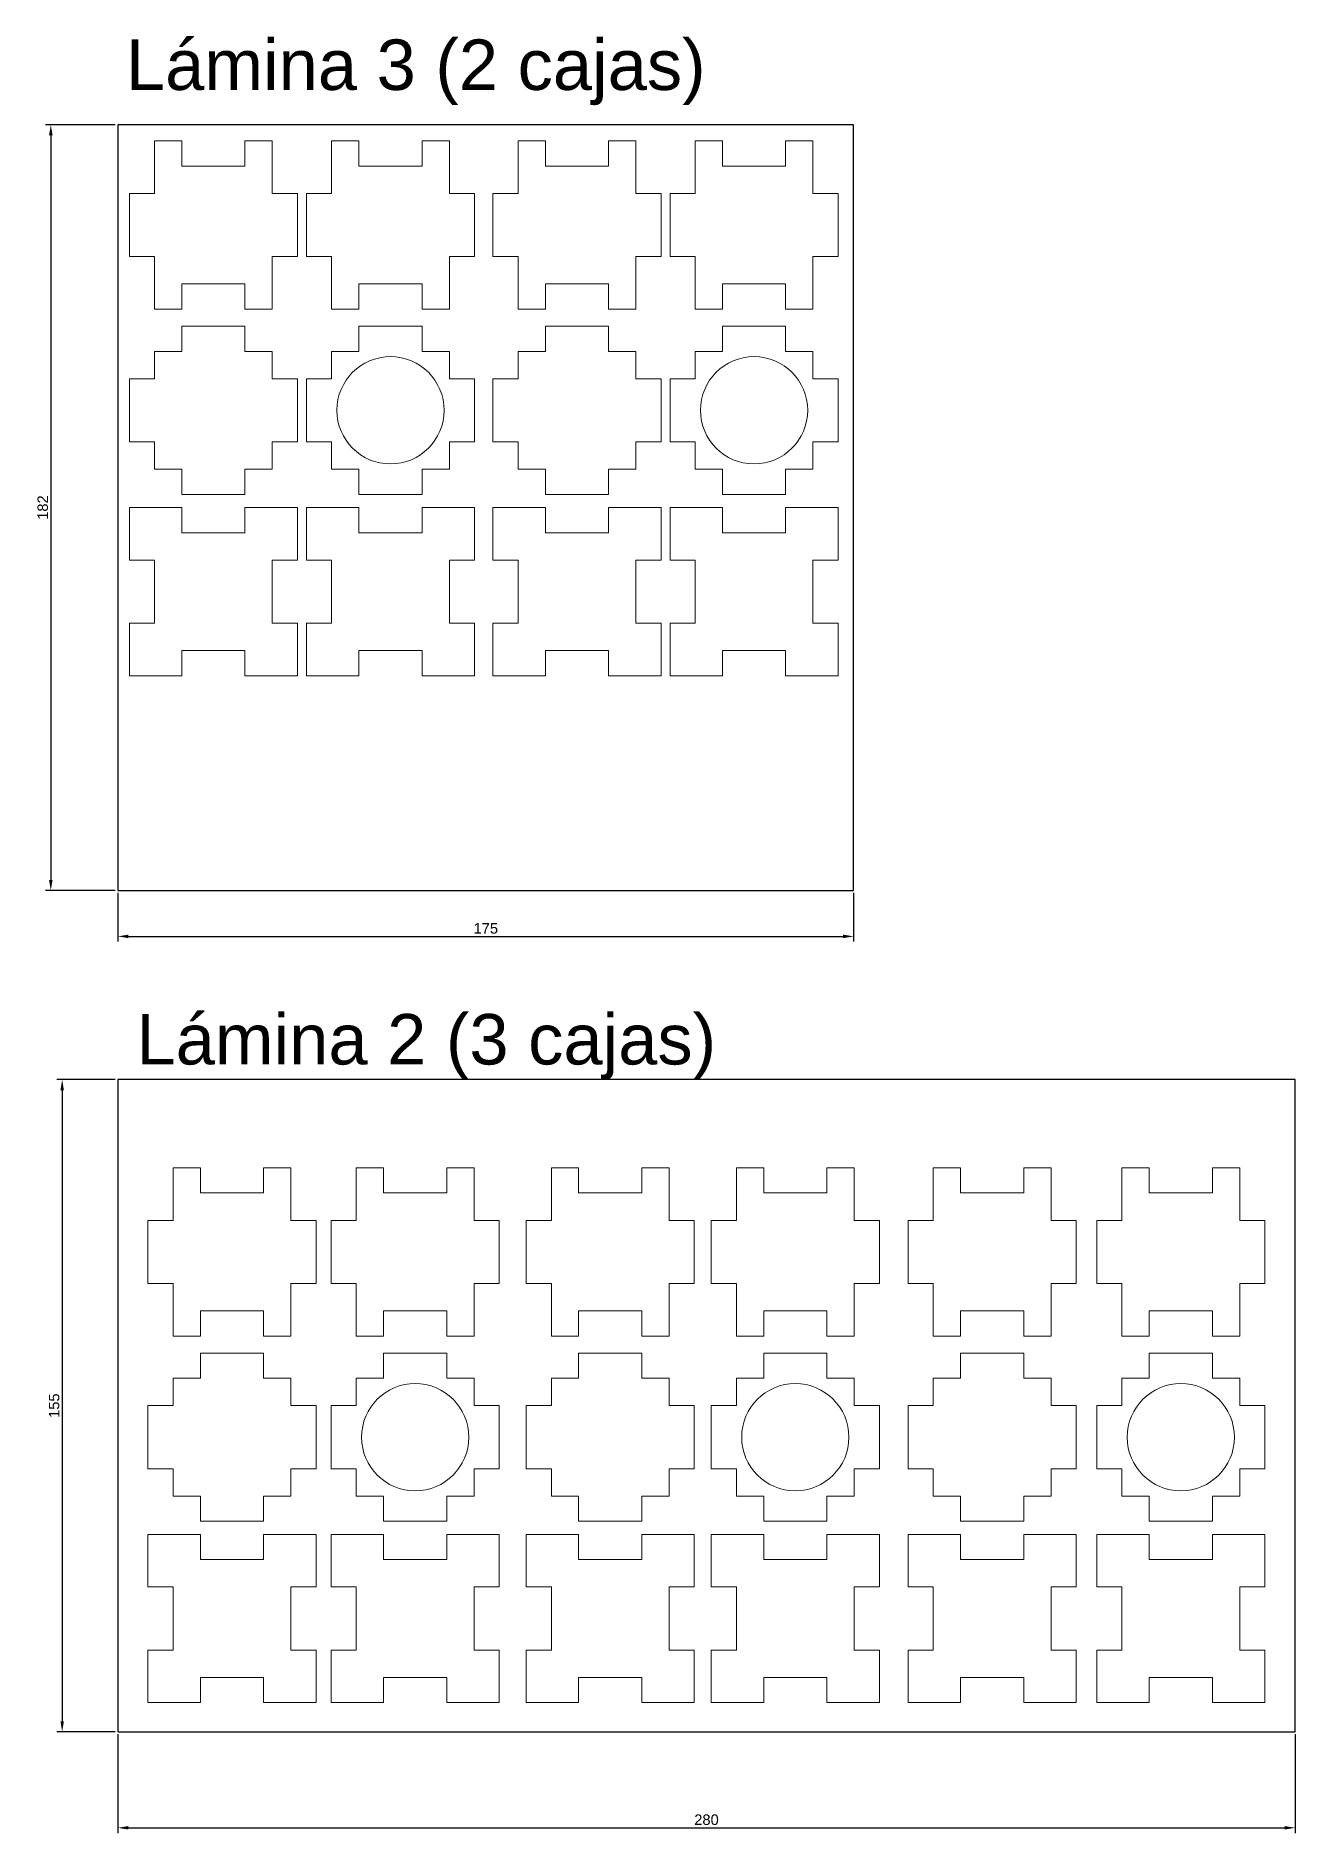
# Model space of a CAD drawing. Header units: millimetres. Extents: x -467 to 1656, y -24 to 1372.
# Drawn here: x -19.5 to 280, y -24.1 to 403.1 of the extents above; entities that cross this region are included whole.
import ezdxf

# ---------------------------------------------------------------- set-up
doc = ezdxf.new("R2010")
doc.units = ezdxf.units.MM
doc.layers.get('0').update_dxf_attribs({"plot": 0})
doc.layers.add('Borde', color=7, linetype='Continuous', plot=False)
doc.layers.add('Corte', color=1, linetype='Continuous', lineweight=5)
doc.styles.get("Standard").update_dxf_attribs({"font": 'arial.ttf'})
doc.dimstyles.new('ISO-25', dxfattribs={"dimtxt": 2.5, "dimasz": 2.5, "dimexe": 1.25, "dimexo": 0.625, "dimtad": 1, "dimtxsty": 'Standard', "dimcen": 2.5, "dimadec": 0, "dimazin": 0, "dimtfac": 1, "dimtmove": 0, "dimatfit": 3, "dimfxl": 1, "dimarcsym": 0})

msp = doc.modelspace()

# ---------------------------------------------------------------- texts
at = {"char_height": 12, "attachment_point": 1}
for s, insert in [('Lámina 3 (2 cajas)', (1.894, 402.27)), ('Lámina 2 (3 cajas)', (4.402, 170.607))]:
    msp.add_mtext_dynamic_manual_height_columns(s, width=273.96321, gutter_width=12.5, heights=[0], dxfattribs=dict(at, insert=insert))

# ---------------------------------------------------------------- blocks, each defined once
blk = doc.blocks.new('*D14')
at = {"color": 0, "lineweight": -2, "transparency": 16777216}
for p, q in [((0, -0.62), (0, -24.1)), ((280, -0.62), (280, -24.1)), ((2.5, -22.85), (277.5, -22.85))]:
    blk.add_line(p, q, dxfattribs=at)
at = {"color": 0, "transparency": 16777216}
for points in [[(2.5, -22.43), (2.5, -23.26), (0, -22.85)], [(277.5, -22.43), (277.5, -23.26), (280, -22.85)]]:
    blk.add_solid(points, dxfattribs=at)
at = {"layer": 'Defpoints', "color": 0, "transparency": 16777216}
for p in [(0, 0), (280, 0), (280, -22.85)]:
    blk.add_point(p, dxfattribs=at)
at = {"color": 0, "transparency": 16777216, "insert": (140, -20.94), "char_height": 2.5, "attachment_point": 5}
blk.add_mtext('280', dxfattribs=at)
blk = doc.blocks.new('*D15')
at = {"color": 0, "lineweight": -2, "transparency": 16777216}
for p, q in [((-0.63, 155), (-14.52, 155)), ((-13.27, 152.5), (-13.27, 2.5)), ((-0.63, 0), (-14.52, 0))]:
    blk.add_line(p, q, dxfattribs=at)
at = {"color": 0, "transparency": 16777216}
for points in [[(-13.68, 152.5), (-12.85, 152.5), (-13.27, 155)], [(-13.68, 2.5), (-12.85, 2.5), (-13.27, 0)]]:
    blk.add_solid(points, dxfattribs=at)
at = {"layer": 'Defpoints', "color": 0, "transparency": 16777216}
for p in [(0, 155), (0, 0), (-13.27, 0)]:
    blk.add_point(p, dxfattribs=at)
at = {"color": 0, "transparency": 16777216, "insert": (-15.17, 77.5), "char_height": 2.5, "attachment_point": 5, "rotation": 90}
blk.add_mtext('155', dxfattribs=at)
blk = doc.blocks.new('*D18')
at = {"color": 0, "lineweight": -2, "transparency": 16777216}
for p, q in [((-0.63, 382), (-17.22, 382)), ((-15.97, 379.5), (-15.97, 202.5)), ((-0.63, 200), (-17.22, 200))]:
    blk.add_line(p, q, dxfattribs=at)
at = {"color": 0, "transparency": 16777216}
for points in [[(-16.39, 379.5), (-15.55, 379.5), (-15.97, 382)], [(-16.39, 202.5), (-15.55, 202.5), (-15.97, 200)]]:
    blk.add_solid(points, dxfattribs=at)
at = {"layer": 'Defpoints', "color": 0, "transparency": 16777216}
for p in [(0, 382), (-15.97, 200), (0, 200)]:
    blk.add_point(p, dxfattribs=at)
at = {"color": 0, "transparency": 16777216, "insert": (-17.87, 291), "char_height": 2.5, "attachment_point": 5, "rotation": 90}
blk.add_mtext('182', dxfattribs=at)
blk = doc.blocks.new('*D19')
at = {"color": 0, "lineweight": -2, "transparency": 16777216}
for p, q in [((0, 199.38), (0, 187.81)), ((175, 199.38), (175, 187.81)), ((2.5, 189.06), (172.5, 189.06))]:
    blk.add_line(p, q, dxfattribs=at)
at = {"color": 0, "transparency": 16777216}
for points in [[(2.5, 189.48), (2.5, 188.65), (0, 189.06)], [(172.5, 189.48), (172.5, 188.65), (175, 189.06)]]:
    blk.add_solid(points, dxfattribs=at)
at = {"layer": 'Defpoints', "color": 0, "transparency": 16777216}
for p in [(0, 200), (175, 200), (175, 189.06)]:
    blk.add_point(p, dxfattribs=at)
at = {"color": 0, "transparency": 16777216, "insert": (87.5, 190.96), "char_height": 2.5, "attachment_point": 5}
blk.add_mtext('175', dxfattribs=at)

# ---------------------------------------------------------------- dimensions: what is measured, and where the dimension line sits
for base, p1, p2, picture, middle in [((-15.97, 200), (0, 382), (0, 200), '*D18', (-17.871, 291)), ((-13.266, 0), (0, 155), (0, 0), '*D15', (-15.167, 77.5))]:
    dim = msp.add_linear_dim(base=base, p1=p1, p2=p2, angle=90, dimstyle='ISO-25')
    dim.commit()
    dim.dimension.update_dxf_attribs({"geometry": picture, "text_midpoint": middle})
for base, p1, p2, picture, middle in [((175, 189.063), (0, 200), (175, 200), '*D19', (87.5, 190.964)), ((280, -22.846), (0, 0), (280, 0), '*D14', (140, -20.945))]:
    dim = msp.add_linear_dim(base=base, p1=p1, p2=p2, dimstyle='ISO-25')
    dim.commit()
    dim.dimension.update_dxf_attribs({"geometry": picture, "text_midpoint": middle})

# ---------------------------------------------------------------- linework, layer by layer
at = {"layer": 'Borde'}
for p, q in [((280, 155), (0, 155)), ((0, 155), (0, 0)), ((280, 0), (280, 155)), ((0, 0), (280, 0))]:
    msp.add_line(p, q, dxfattribs=at)
msp.add_lwpolyline([(0, 200), (175, 200), (175, 382), (0, 382)], close=True, dxfattribs=at)
at = {"layer": 'Corte'}
for p, q in [((8.71, 378.181), (8.71, 365.681)), ((8.71, 378.181), (15.21, 378.181)), ((15.21, 378.181), (15.21, 372.181)), ((30.21, 378.181), (30.21, 372.181)), ((30.21, 378.181), (36.71, 378.181)), ((36.71, 378.181), (36.71, 365.681)), ((50.83, 378.181), (50.83, 365.681)), ((50.83, 378.181), (57.33, 378.181)), ((57.33, 378.181), (57.33, 372.181)), ((72.33, 378.181), (72.33, 372.181)), ((72.33, 378.181), (78.83, 378.181)), ((78.83, 378.181), (78.83, 365.681)), ((95.199, 378.181), (95.199, 365.681)), ((95.199, 378.181), (101.699, 378.181)), ((101.699, 378.181), (101.699, 372.181)), ((116.699, 378.181), (116.699, 372.181)), ((116.699, 378.181), (123.199, 378.181)), ((123.199, 378.181), (123.199, 365.681)), ((137.318, 378.181), (137.318, 365.681)), ((137.318, 378.181), (143.818, 378.181)), ((143.818, 378.181), (143.818, 372.181)), ((158.818, 378.181), (158.818, 372.181)), ((158.818, 378.181), (165.318, 378.181)), ((165.318, 378.181), (165.318, 365.681)), ((15.21, 372.181), (30.21, 372.181)), ((57.33, 372.181), (72.33, 372.181)), ((101.699, 372.181), (116.699, 372.181)), ((143.818, 372.181), (158.818, 372.181)), ((2.71, 350.681), (2.71, 365.681)), ((2.71, 365.681), (8.71, 365.681)), ((42.71, 365.681), (36.71, 365.681)), ((42.71, 350.681), (42.71, 365.681)), ((44.83, 350.681), (44.83, 365.681)), ((44.83, 365.681), (50.83, 365.681)), ((84.83, 365.681), (78.83, 365.681)), ((84.83, 350.681), (84.83, 365.681)), ((89.199, 350.681), (89.199, 365.681)), ((89.199, 365.681), (95.199, 365.681)), ((129.199, 365.681), (123.199, 365.681)), ((129.199, 350.681), (129.199, 365.681)), ((131.318, 350.681), (131.318, 365.681)), ((131.318, 365.681), (137.318, 365.681)), ((171.318, 365.681), (165.318, 365.681)), ((171.318, 350.681), (171.318, 365.681)), ((2.71, 350.681), (8.71, 350.681)), ((8.71, 338.181), (8.71, 350.681)), ((42.71, 350.681), (36.71, 350.681)), ((36.71, 338.181), (36.71, 350.681)), ((44.83, 350.681), (50.83, 350.681)), ((50.83, 338.181), (50.83, 350.681)), ((84.83, 350.681), (78.83, 350.681)), ((78.83, 338.181), (78.83, 350.681)), ((89.199, 350.681), (95.199, 350.681)), ((95.199, 338.181), (95.199, 350.681)), ((129.199, 350.681), (123.199, 350.681)), ((123.199, 338.181), (123.199, 350.681)), ((131.318, 350.681), (137.318, 350.681)), ((137.318, 338.181), (137.318, 350.681)), ((171.318, 350.681), (165.318, 350.681)), ((165.318, 338.181), (165.318, 350.681)), ((15.21, 344.181), (30.21, 344.181)), ((15.21, 338.181), (15.21, 344.181)), ((30.21, 338.181), (30.21, 344.181)), ((57.33, 344.181), (72.33, 344.181)), ((57.33, 338.181), (57.33, 344.181)), ((72.33, 338.181), (72.33, 344.181)), ((101.699, 344.181), (116.699, 344.181)), ((101.699, 338.181), (101.699, 344.181)), ((116.699, 338.181), (116.699, 344.181)), ((143.818, 344.181), (158.818, 344.181)), ((143.818, 338.181), (143.818, 344.181)), ((158.818, 338.181), (158.818, 344.181)), ((8.71, 338.181), (15.21, 338.181)), ((30.21, 338.181), (36.71, 338.181)), ((50.83, 338.181), (57.33, 338.181)), ((72.33, 338.181), (78.83, 338.181)), ((95.199, 338.181), (101.699, 338.181)), ((116.699, 338.181), (123.199, 338.181)), ((137.318, 338.181), (143.818, 338.181)), ((158.818, 338.181), (165.318, 338.181)), ((15.21, 334.131), (15.21, 328.131)), ((15.21, 334.131), (30.21, 334.131)), ((30.21, 334.131), (30.21, 328.131)), ((57.33, 334.131), (57.33, 328.131)), ((57.33, 334.131), (72.33, 334.131)), ((72.33, 334.131), (72.33, 328.131)), ((101.699, 334.131), (101.699, 328.131)), ((101.699, 334.131), (116.699, 334.131)), ((116.699, 334.131), (116.699, 328.131)), ((143.818, 334.131), (143.818, 328.131)), ((143.818, 334.131), (158.818, 334.131)), ((158.818, 334.131), (158.818, 328.131)), ((8.71, 328.131), (8.71, 321.631)), ((15.21, 328.131), (8.71, 328.131)), ((30.21, 328.131), (36.71, 328.131)), ((36.71, 328.131), (36.71, 321.631)), ((50.83, 328.131), (50.83, 321.631)), ((57.33, 328.131), (50.83, 328.131)), ((72.33, 328.131), (78.83, 328.131)), ((78.83, 328.131), (78.83, 321.631)), ((95.199, 328.131), (95.199, 321.631)), ((101.699, 328.131), (95.199, 328.131)), ((116.699, 328.131), (123.199, 328.131)), ((123.199, 328.131), (123.199, 321.631)), ((137.318, 328.131), (137.318, 321.631)), ((143.818, 328.131), (137.318, 328.131)), ((158.818, 328.131), (165.318, 328.131)), ((165.318, 328.131), (165.318, 321.631)), ((2.71, 306.631), (2.71, 321.631)), ((8.71, 321.631), (2.71, 321.631)), ((36.71, 321.631), (42.71, 321.631)), ((42.71, 306.631), (42.71, 321.631)), ((44.83, 306.631), (44.83, 321.631)), ((50.83, 321.631), (44.83, 321.631)), ((78.83, 321.631), (84.83, 321.631)), ((84.83, 306.631), (84.83, 321.631)), ((89.199, 306.631), (89.199, 321.631)), ((95.199, 321.631), (89.199, 321.631)), ((123.199, 321.631), (129.199, 321.631)), ((129.199, 306.631), (129.199, 321.631)), ((131.318, 306.631), (131.318, 321.631)), ((137.318, 321.631), (131.318, 321.631)), ((165.318, 321.631), (171.318, 321.631)), ((171.318, 306.631), (171.318, 321.631)), ((8.71, 306.631), (2.71, 306.631)), ((8.71, 300.131), (8.71, 306.631)), ((36.71, 306.631), (42.71, 306.631)), ((36.71, 300.131), (36.71, 306.631)), ((50.83, 306.631), (44.83, 306.631)), ((50.83, 300.131), (50.83, 306.631)), ((78.83, 306.631), (84.83, 306.631)), ((78.83, 300.131), (78.83, 306.631)), ((95.199, 306.631), (89.199, 306.631)), ((95.199, 300.131), (95.199, 306.631)), ((123.199, 306.631), (129.199, 306.631)), ((123.199, 300.131), (123.199, 306.631)), ((137.318, 306.631), (131.318, 306.631)), ((137.318, 300.131), (137.318, 306.631)), ((165.318, 306.631), (171.318, 306.631)), ((165.318, 300.131), (165.318, 306.631)), ((15.21, 300.131), (8.71, 300.131)), ((15.21, 294.131), (15.21, 300.131)), ((30.21, 300.131), (36.71, 300.131)), ((30.21, 294.131), (30.21, 300.131)), ((57.33, 300.131), (50.83, 300.131)), ((57.33, 294.131), (57.33, 300.131)), ((72.33, 300.131), (78.83, 300.131)), ((72.33, 294.131), (72.33, 300.131)), ((101.699, 300.131), (95.199, 300.131)), ((101.699, 294.131), (101.699, 300.131)), ((116.699, 300.131), (123.199, 300.131)), ((116.699, 294.131), (116.699, 300.131)), ((143.818, 300.131), (137.318, 300.131)), ((143.818, 294.131), (143.818, 300.131)), ((158.818, 300.131), (165.318, 300.131)), ((158.818, 294.131), (158.818, 300.131)), ((2.71, 278.53), (2.71, 291.03)), ((2.71, 291.03), (15.21, 291.03)), ((15.21, 294.131), (30.21, 294.131)), ((15.21, 291.03), (15.21, 285.03)), ((30.21, 291.03), (30.21, 285.03)), ((30.21, 291.03), (42.71, 291.03)), ((42.71, 278.53), (42.71, 291.03)), ((44.83, 278.53), (44.83, 291.03)), ((44.83, 291.03), (57.33, 291.03)), ((57.33, 294.131), (72.33, 294.131)), ((57.33, 291.03), (57.33, 285.03)), ((72.33, 291.03), (72.33, 285.03)), ((72.33, 291.03), (84.83, 291.03)), ((84.83, 278.53), (84.83, 291.03)), ((89.199, 278.53), (89.199, 291.03)), ((89.199, 291.03), (101.699, 291.03)), ((101.699, 294.131), (116.699, 294.131)), ((101.699, 291.03), (101.699, 285.03)), ((116.699, 291.03), (116.699, 285.03)), ((116.699, 291.03), (129.199, 291.03)), ((129.199, 278.53), (129.199, 291.03)), ((131.318, 278.53), (131.318, 291.03)), ((131.318, 291.03), (143.818, 291.03)), ((143.818, 294.131), (158.818, 294.131)), ((143.818, 291.03), (143.818, 285.03)), ((158.818, 291.03), (158.818, 285.03)), ((158.818, 291.03), (171.318, 291.03)), ((171.318, 278.53), (171.318, 291.03)), ((15.21, 285.03), (30.21, 285.03)), ((57.33, 285.03), (72.33, 285.03)), ((101.699, 285.03), (116.699, 285.03)), ((143.818, 285.03), (158.818, 285.03)), ((2.71, 278.53), (8.71, 278.53)), ((8.71, 278.53), (8.71, 263.53)), ((42.71, 278.53), (36.71, 278.53)), ((36.71, 263.53), (36.71, 278.53)), ((44.83, 278.53), (50.83, 278.53)), ((50.83, 278.53), (50.83, 263.53)), ((84.83, 278.53), (78.83, 278.53)), ((78.83, 263.53), (78.83, 278.53)), ((89.199, 278.53), (95.199, 278.53)), ((95.199, 278.53), (95.199, 263.53)), ((129.199, 278.53), (123.199, 278.53)), ((123.199, 263.53), (123.199, 278.53)), ((131.318, 278.53), (137.318, 278.53)), ((137.318, 278.53), (137.318, 263.53)), ((171.318, 278.53), (165.318, 278.53)), ((165.318, 263.53), (165.318, 278.53)), ((2.71, 251.03), (2.71, 263.53)), ((2.71, 263.53), (8.71, 263.53)), ((42.71, 263.53), (36.71, 263.53)), ((42.71, 251.03), (42.71, 263.53)), ((44.83, 251.03), (44.83, 263.53)), ((44.83, 263.53), (50.83, 263.53)), ((84.83, 263.53), (78.83, 263.53)), ((84.83, 251.03), (84.83, 263.53)), ((89.199, 251.03), (89.199, 263.53)), ((89.199, 263.53), (95.199, 263.53)), ((129.199, 263.53), (123.199, 263.53)), ((129.199, 251.03), (129.199, 263.53)), ((131.318, 251.03), (131.318, 263.53)), ((131.318, 263.53), (137.318, 263.53)), ((171.318, 263.53), (165.318, 263.53)), ((171.318, 251.03), (171.318, 263.53)), ((30.21, 257.03), (15.21, 257.03)), ((15.21, 251.03), (15.21, 257.03)), ((30.21, 251.03), (30.21, 257.03)), ((72.33, 257.03), (57.33, 257.03)), ((57.33, 251.03), (57.33, 257.03)), ((72.33, 251.03), (72.33, 257.03)), ((116.699, 257.03), (101.699, 257.03)), ((101.699, 251.03), (101.699, 257.03)), ((116.699, 251.03), (116.699, 257.03)), ((158.818, 257.03), (143.818, 257.03)), ((143.818, 251.03), (143.818, 257.03)), ((158.818, 251.03), (158.818, 257.03)), ((2.71, 251.03), (15.21, 251.03)), ((30.21, 251.03), (42.71, 251.03)), ((44.83, 251.03), (57.33, 251.03)), ((72.33, 251.03), (84.83, 251.03)), ((89.199, 251.03), (101.699, 251.03)), ((116.699, 251.03), (129.199, 251.03)), ((131.318, 251.03), (143.818, 251.03)), ((158.818, 251.03), (171.318, 251.03)), ((13.126, 134.059), (13.126, 121.559)), ((13.126, 134.059), (19.626, 134.059)), ((19.626, 134.059), (19.626, 128.059)), ((34.626, 134.059), (34.626, 128.059)), ((34.626, 134.059), (41.126, 134.059)), ((41.126, 134.059), (41.126, 121.559)), ((56.702, 134.059), (56.702, 121.559)), ((56.702, 134.059), (63.202, 134.059)), ((63.202, 134.059), (63.202, 128.059)), ((78.202, 134.059), (78.202, 128.059)), ((78.202, 134.059), (84.702, 134.059)), ((84.702, 134.059), (84.702, 121.559)), ((103.088, 134.059), (103.088, 121.559)), ((103.088, 134.059), (109.588, 134.059)), ((109.588, 134.059), (109.588, 128.059)), ((124.588, 134.059), (124.588, 128.059)), ((124.588, 134.059), (131.088, 134.059)), ((131.088, 134.059), (131.088, 121.559)), ((147.114, 134.059), (147.114, 121.559)), ((147.114, 134.059), (153.614, 134.059)), ((153.614, 134.059), (153.614, 128.059)), ((168.614, 134.059), (168.614, 128.059)), ((168.614, 134.059), (175.114, 134.059)), ((175.114, 134.059), (175.114, 121.559)), ((193.946, 134.059), (193.946, 121.559)), ((193.946, 134.059), (200.446, 134.059)), ((200.446, 134.059), (200.446, 128.059)), ((215.446, 134.059), (215.446, 128.059)), ((215.446, 134.059), (221.946, 134.059)), ((221.946, 134.059), (221.946, 121.559)), ((238.82, 134.059), (238.82, 121.559)), ((238.82, 134.059), (245.32, 134.059)), ((245.32, 134.059), (245.32, 128.059)), ((260.32, 134.059), (260.32, 128.059)), ((260.32, 134.059), (266.82, 134.059)), ((266.82, 134.059), (266.82, 121.559)), ((19.626, 128.059), (34.626, 128.059)), ((63.202, 128.059), (78.202, 128.059)), ((109.588, 128.059), (124.588, 128.059)), ((153.614, 128.059), (168.614, 128.059)), ((200.446, 128.059), (215.446, 128.059)), ((245.32, 128.059), (260.32, 128.059)), ((7.126, 106.559), (7.126, 121.559)), ((7.126, 121.559), (13.126, 121.559)), ((47.126, 121.559), (41.126, 121.559)), ((47.126, 106.559), (47.126, 121.559)), ((50.702, 106.559), (50.702, 121.559)), ((50.702, 121.559), (56.702, 121.559)), ((90.702, 121.559), (84.702, 121.559)), ((90.702, 106.559), (90.702, 121.559)), ((97.088, 106.559), (97.088, 121.559)), ((97.088, 121.559), (103.088, 121.559)), ((137.088, 121.559), (131.088, 121.559)), ((137.088, 106.559), (137.088, 121.559)), ((141.114, 106.559), (141.114, 121.559)), ((141.114, 121.559), (147.114, 121.559)), ((181.114, 121.559), (175.114, 121.559)), ((181.114, 106.559), (181.114, 121.559)), ((187.946, 106.559), (187.946, 121.559)), ((187.946, 121.559), (193.946, 121.559)), ((227.946, 121.559), (221.946, 121.559)), ((227.946, 106.559), (227.946, 121.559)), ((232.82, 106.559), (232.82, 121.559)), ((232.82, 121.559), (238.82, 121.559)), ((272.82, 121.559), (266.82, 121.559)), ((272.82, 106.559), (272.82, 121.559)), ((7.126, 106.559), (13.126, 106.559)), ((13.126, 94.059), (13.126, 106.559)), ((47.126, 106.559), (41.126, 106.559)), ((41.126, 94.059), (41.126, 106.559)), ((50.702, 106.559), (56.702, 106.559)), ((56.702, 94.059), (56.702, 106.559)), ((90.702, 106.559), (84.702, 106.559)), ((84.702, 94.059), (84.702, 106.559)), ((97.088, 106.559), (103.088, 106.559)), ((103.088, 94.059), (103.088, 106.559)), ((137.088, 106.559), (131.088, 106.559)), ((131.088, 94.059), (131.088, 106.559)), ((141.114, 106.559), (147.114, 106.559)), ((147.114, 94.059), (147.114, 106.559)), ((181.114, 106.559), (175.114, 106.559)), ((175.114, 94.059), (175.114, 106.559)), ((187.946, 106.559), (193.946, 106.559)), ((193.946, 94.059), (193.946, 106.559)), ((227.946, 106.559), (221.946, 106.559)), ((221.946, 94.059), (221.946, 106.559)), ((232.82, 106.559), (238.82, 106.559)), ((238.82, 94.059), (238.82, 106.559)), ((272.82, 106.559), (266.82, 106.559)), ((266.82, 94.059), (266.82, 106.559)), ((19.626, 100.059), (34.626, 100.059)), ((19.626, 94.059), (19.626, 100.059)), ((34.626, 94.059), (34.626, 100.059)), ((63.202, 100.059), (78.202, 100.059)), ((63.202, 94.059), (63.202, 100.059)), ((78.202, 94.059), (78.202, 100.059)), ((109.588, 100.059), (124.588, 100.059)), ((109.588, 94.059), (109.588, 100.059)), ((124.588, 94.059), (124.588, 100.059)), ((153.614, 100.059), (168.614, 100.059)), ((153.614, 94.059), (153.614, 100.059)), ((168.614, 94.059), (168.614, 100.059)), ((200.446, 100.059), (215.446, 100.059)), ((200.446, 94.059), (200.446, 100.059)), ((215.446, 94.059), (215.446, 100.059)), ((245.32, 100.059), (260.32, 100.059)), ((245.32, 94.059), (245.32, 100.059)), ((260.32, 94.059), (260.32, 100.059)), ((13.126, 94.059), (19.626, 94.059)), ((34.626, 94.059), (41.126, 94.059)), ((56.702, 94.059), (63.202, 94.059)), ((78.202, 94.059), (84.702, 94.059)), ((103.088, 94.059), (109.588, 94.059)), ((124.588, 94.059), (131.088, 94.059)), ((147.114, 94.059), (153.614, 94.059)), ((168.614, 94.059), (175.114, 94.059)), ((193.946, 94.059), (200.446, 94.059)), ((215.446, 94.059), (221.946, 94.059)), ((238.82, 94.059), (245.32, 94.059)), ((260.32, 94.059), (266.82, 94.059)), ((19.626, 90.009), (19.626, 84.009)), ((19.626, 90.009), (34.626, 90.009)), ((34.626, 90.009), (34.626, 84.009)), ((63.202, 90.009), (63.202, 84.009)), ((63.202, 90.009), (78.202, 90.009)), ((78.202, 90.009), (78.202, 84.009)), ((109.588, 90.009), (109.588, 84.009)), ((109.588, 90.009), (124.588, 90.009)), ((124.588, 90.009), (124.588, 84.009)), ((153.614, 90.009), (153.614, 84.009)), ((153.614, 90.009), (168.614, 90.009)), ((168.614, 90.009), (168.614, 84.009)), ((200.446, 90.009), (200.446, 84.009)), ((200.446, 90.009), (215.446, 90.009)), ((215.446, 90.009), (215.446, 84.009)), ((245.32, 90.009), (245.32, 84.009)), ((245.32, 90.009), (260.32, 90.009)), ((260.32, 90.009), (260.32, 84.009)), ((13.126, 84.009), (13.126, 77.509)), ((19.626, 84.009), (13.126, 84.009)), ((34.626, 84.009), (41.126, 84.009)), ((41.126, 84.009), (41.126, 77.509)), ((56.702, 84.009), (56.702, 77.509)), ((63.202, 84.009), (56.702, 84.009)), ((78.202, 84.009), (84.702, 84.009)), ((84.702, 84.009), (84.702, 77.509)), ((103.088, 84.009), (103.088, 77.509)), ((109.588, 84.009), (103.088, 84.009)), ((124.588, 84.009), (131.088, 84.009)), ((131.088, 84.009), (131.088, 77.509)), ((147.114, 84.009), (147.114, 77.509)), ((153.614, 84.009), (147.114, 84.009)), ((168.614, 84.009), (175.114, 84.009)), ((175.114, 84.009), (175.114, 77.509)), ((193.946, 84.009), (193.946, 77.509)), ((200.446, 84.009), (193.946, 84.009)), ((215.446, 84.009), (221.946, 84.009)), ((221.946, 84.009), (221.946, 77.509)), ((238.82, 84.009), (238.82, 77.509)), ((245.32, 84.009), (238.82, 84.009)), ((260.32, 84.009), (266.82, 84.009)), ((266.82, 84.009), (266.82, 77.509)), ((7.126, 62.509), (7.126, 77.509)), ((13.126, 77.509), (7.126, 77.509)), ((41.126, 77.509), (47.126, 77.509)), ((47.126, 62.509), (47.126, 77.509)), ((50.702, 62.509), (50.702, 77.509)), ((56.702, 77.509), (50.702, 77.509)), ((84.702, 77.509), (90.702, 77.509)), ((90.702, 62.509), (90.702, 77.509)), ((97.088, 62.509), (97.088, 77.509)), ((103.088, 77.509), (97.088, 77.509)), ((131.088, 77.509), (137.088, 77.509)), ((137.088, 62.509), (137.088, 77.509)), ((141.114, 62.509), (141.114, 77.509)), ((147.114, 77.509), (141.114, 77.509)), ((175.114, 77.509), (181.114, 77.509)), ((181.114, 62.509), (181.114, 77.509)), ((187.946, 62.509), (187.946, 77.509)), ((193.946, 77.509), (187.946, 77.509)), ((221.946, 77.509), (227.946, 77.509)), ((227.946, 62.509), (227.946, 77.509)), ((232.82, 62.509), (232.82, 77.509)), ((238.82, 77.509), (232.82, 77.509)), ((266.82, 77.509), (272.82, 77.509)), ((272.82, 62.509), (272.82, 77.509)), ((13.126, 62.509), (7.126, 62.509)), ((13.126, 56.009), (13.126, 62.509)), ((41.126, 62.509), (47.126, 62.509)), ((41.126, 56.009), (41.126, 62.509)), ((56.702, 62.509), (50.702, 62.509)), ((56.702, 56.009), (56.702, 62.509)), ((84.702, 62.509), (90.702, 62.509)), ((84.702, 56.009), (84.702, 62.509)), ((103.088, 62.509), (97.088, 62.509)), ((103.088, 56.009), (103.088, 62.509)), ((131.088, 62.509), (137.088, 62.509)), ((131.088, 56.009), (131.088, 62.509)), ((147.114, 62.509), (141.114, 62.509)), ((147.114, 56.009), (147.114, 62.509)), ((175.114, 62.509), (181.114, 62.509)), ((175.114, 56.009), (175.114, 62.509)), ((193.946, 62.509), (187.946, 62.509)), ((193.946, 56.009), (193.946, 62.509)), ((221.946, 62.509), (227.946, 62.509)), ((221.946, 56.009), (221.946, 62.509)), ((238.82, 62.509), (232.82, 62.509)), ((238.82, 56.009), (238.82, 62.509)), ((266.82, 62.509), (272.82, 62.509)), ((266.82, 56.009), (266.82, 62.509)), ((19.626, 56.009), (13.126, 56.009)), ((19.626, 50.009), (19.626, 56.009)), ((34.626, 56.009), (41.126, 56.009)), ((34.626, 50.009), (34.626, 56.009)), ((63.202, 56.009), (56.702, 56.009)), ((63.202, 50.009), (63.202, 56.009)), ((78.202, 56.009), (84.702, 56.009)), ((78.202, 50.009), (78.202, 56.009)), ((109.588, 56.009), (103.088, 56.009)), ((109.588, 50.009), (109.588, 56.009)), ((124.588, 56.009), (131.088, 56.009)), ((124.588, 50.009), (124.588, 56.009)), ((153.614, 56.009), (147.114, 56.009)), ((153.614, 50.009), (153.614, 56.009)), ((168.614, 56.009), (175.114, 56.009)), ((168.614, 50.009), (168.614, 56.009)), ((200.446, 56.009), (193.946, 56.009)), ((200.446, 50.009), (200.446, 56.009)), ((215.446, 56.009), (221.946, 56.009)), ((215.446, 50.009), (215.446, 56.009)), ((245.32, 56.009), (238.82, 56.009)), ((245.32, 50.009), (245.32, 56.009)), ((260.32, 56.009), (266.82, 56.009)), ((260.32, 50.009), (260.32, 56.009)), ((19.626, 50.009), (34.626, 50.009)), ((63.202, 50.009), (78.202, 50.009)), ((109.588, 50.009), (124.588, 50.009)), ((153.614, 50.009), (168.614, 50.009)), ((200.446, 50.009), (215.446, 50.009)), ((245.32, 50.009), (260.32, 50.009)), ((7.126, 34.408), (7.126, 46.908)), ((7.126, 46.908), (19.626, 46.908)), ((19.626, 46.908), (19.626, 40.908)), ((34.626, 46.908), (34.626, 40.908)), ((34.626, 46.908), (47.126, 46.908)), ((47.126, 34.408), (47.126, 46.908)), ((50.702, 34.408), (50.702, 46.908)), ((50.702, 46.908), (63.202, 46.908)), ((63.202, 46.908), (63.202, 40.908)), ((78.202, 46.908), (78.202, 40.908)), ((78.202, 46.908), (90.702, 46.908)), ((90.702, 34.408), (90.702, 46.908)), ((97.088, 34.408), (97.088, 46.908)), ((97.088, 46.908), (109.588, 46.908)), ((109.588, 46.908), (109.588, 40.908)), ((124.588, 46.908), (124.588, 40.908)), ((124.588, 46.908), (137.088, 46.908)), ((137.088, 34.408), (137.088, 46.908)), ((141.114, 34.408), (141.114, 46.908)), ((141.114, 46.908), (153.614, 46.908)), ((153.614, 46.908), (153.614, 40.908)), ((168.614, 46.908), (168.614, 40.908)), ((168.614, 46.908), (181.114, 46.908)), ((181.114, 34.408), (181.114, 46.908)), ((187.946, 34.408), (187.946, 46.908)), ((187.946, 46.908), (200.446, 46.908)), ((200.446, 46.908), (200.446, 40.908)), ((215.446, 46.908), (215.446, 40.908)), ((215.446, 46.908), (227.946, 46.908)), ((227.946, 34.408), (227.946, 46.908)), ((232.82, 34.408), (232.82, 46.908)), ((232.82, 46.908), (245.32, 46.908)), ((245.32, 46.908), (245.32, 40.908)), ((260.32, 46.908), (260.32, 40.908)), ((260.32, 46.908), (272.82, 46.908)), ((272.82, 34.408), (272.82, 46.908)), ((19.626, 40.908), (34.626, 40.908)), ((63.202, 40.908), (78.202, 40.908)), ((109.588, 40.908), (124.588, 40.908)), ((153.614, 40.908), (168.614, 40.908)), ((200.446, 40.908), (215.446, 40.908)), ((245.32, 40.908), (260.32, 40.908)), ((7.126, 34.408), (13.126, 34.408)), ((13.126, 34.408), (13.126, 19.408)), ((47.126, 34.408), (41.126, 34.408)), ((41.126, 19.408), (41.126, 34.408)), ((50.702, 34.408), (56.702, 34.408)), ((56.702, 34.408), (56.702, 19.408)), ((90.702, 34.408), (84.702, 34.408)), ((84.702, 19.408), (84.702, 34.408)), ((97.088, 34.408), (103.088, 34.408)), ((103.088, 34.408), (103.088, 19.408)), ((137.088, 34.408), (131.088, 34.408)), ((131.088, 19.408), (131.088, 34.408)), ((141.114, 34.408), (147.114, 34.408)), ((147.114, 34.408), (147.114, 19.408)), ((181.114, 34.408), (175.114, 34.408)), ((175.114, 19.408), (175.114, 34.408)), ((187.946, 34.408), (193.946, 34.408)), ((193.946, 34.408), (193.946, 19.408)), ((227.946, 34.408), (221.946, 34.408)), ((221.946, 19.408), (221.946, 34.408)), ((232.82, 34.408), (238.82, 34.408)), ((238.82, 34.408), (238.82, 19.408)), ((272.82, 34.408), (266.82, 34.408)), ((266.82, 19.408), (266.82, 34.408)), ((7.126, 6.908), (7.126, 19.408)), ((7.126, 19.408), (13.126, 19.408)), ((47.126, 19.408), (41.126, 19.408)), ((47.126, 6.908), (47.126, 19.408)), ((50.702, 6.908), (50.702, 19.408)), ((50.702, 19.408), (56.702, 19.408)), ((90.702, 19.408), (84.702, 19.408)), ((90.702, 6.908), (90.702, 19.408)), ((97.088, 6.908), (97.088, 19.408)), ((97.088, 19.408), (103.088, 19.408)), ((137.088, 19.408), (131.088, 19.408)), ((137.088, 6.908), (137.088, 19.408)), ((141.114, 6.908), (141.114, 19.408)), ((141.114, 19.408), (147.114, 19.408)), ((181.114, 19.408), (175.114, 19.408)), ((181.114, 6.908), (181.114, 19.408)), ((187.946, 6.908), (187.946, 19.408)), ((187.946, 19.408), (193.946, 19.408)), ((227.946, 19.408), (221.946, 19.408)), ((227.946, 6.908), (227.946, 19.408)), ((232.82, 6.908), (232.82, 19.408)), ((232.82, 19.408), (238.82, 19.408)), ((272.82, 19.408), (266.82, 19.408)), ((272.82, 6.908), (272.82, 19.408)), ((34.626, 12.908), (19.626, 12.908)), ((19.626, 6.908), (19.626, 12.908)), ((34.626, 6.908), (34.626, 12.908)), ((78.202, 12.908), (63.202, 12.908)), ((63.202, 6.908), (63.202, 12.908)), ((78.202, 6.908), (78.202, 12.908)), ((124.588, 12.908), (109.588, 12.908)), ((109.588, 6.908), (109.588, 12.908)), ((124.588, 6.908), (124.588, 12.908)), ((168.614, 12.908), (153.614, 12.908)), ((153.614, 6.908), (153.614, 12.908)), ((168.614, 6.908), (168.614, 12.908)), ((215.446, 12.908), (200.446, 12.908)), ((200.446, 6.908), (200.446, 12.908)), ((215.446, 6.908), (215.446, 12.908)), ((260.32, 12.908), (245.32, 12.908)), ((245.32, 6.908), (245.32, 12.908)), ((260.32, 6.908), (260.32, 12.908)), ((7.126, 6.908), (19.626, 6.908)), ((34.626, 6.908), (47.126, 6.908)), ((50.702, 6.908), (63.202, 6.908)), ((78.202, 6.908), (90.702, 6.908)), ((97.088, 6.908), (109.588, 6.908)), ((124.588, 6.908), (137.088, 6.908)), ((141.114, 6.908), (153.614, 6.908)), ((168.614, 6.908), (181.114, 6.908)), ((187.946, 6.908), (200.446, 6.908)), ((215.446, 6.908), (227.946, 6.908)), ((232.82, 6.908), (245.32, 6.908)), ((260.32, 6.908), (272.82, 6.908))]:
    msp.add_line(p, q, dxfattribs=at)
for centre in [(64.83, 314.131), (151.318, 314.131), (70.702, 70.009), (161.114, 70.009), (252.82, 70.009)]:
    msp.add_circle(centre, 12.75, dxfattribs=at)

msp.set_redraw_order([(e.dxf.handle, doc.entitydb.next_handle()) for e in msp.query("TEXT MTEXT ATTDEF DIMENSION ARC_DIMENSION")])  # texts and dimensions are drawn at this point

doc.saveas('drawing.dxf')
